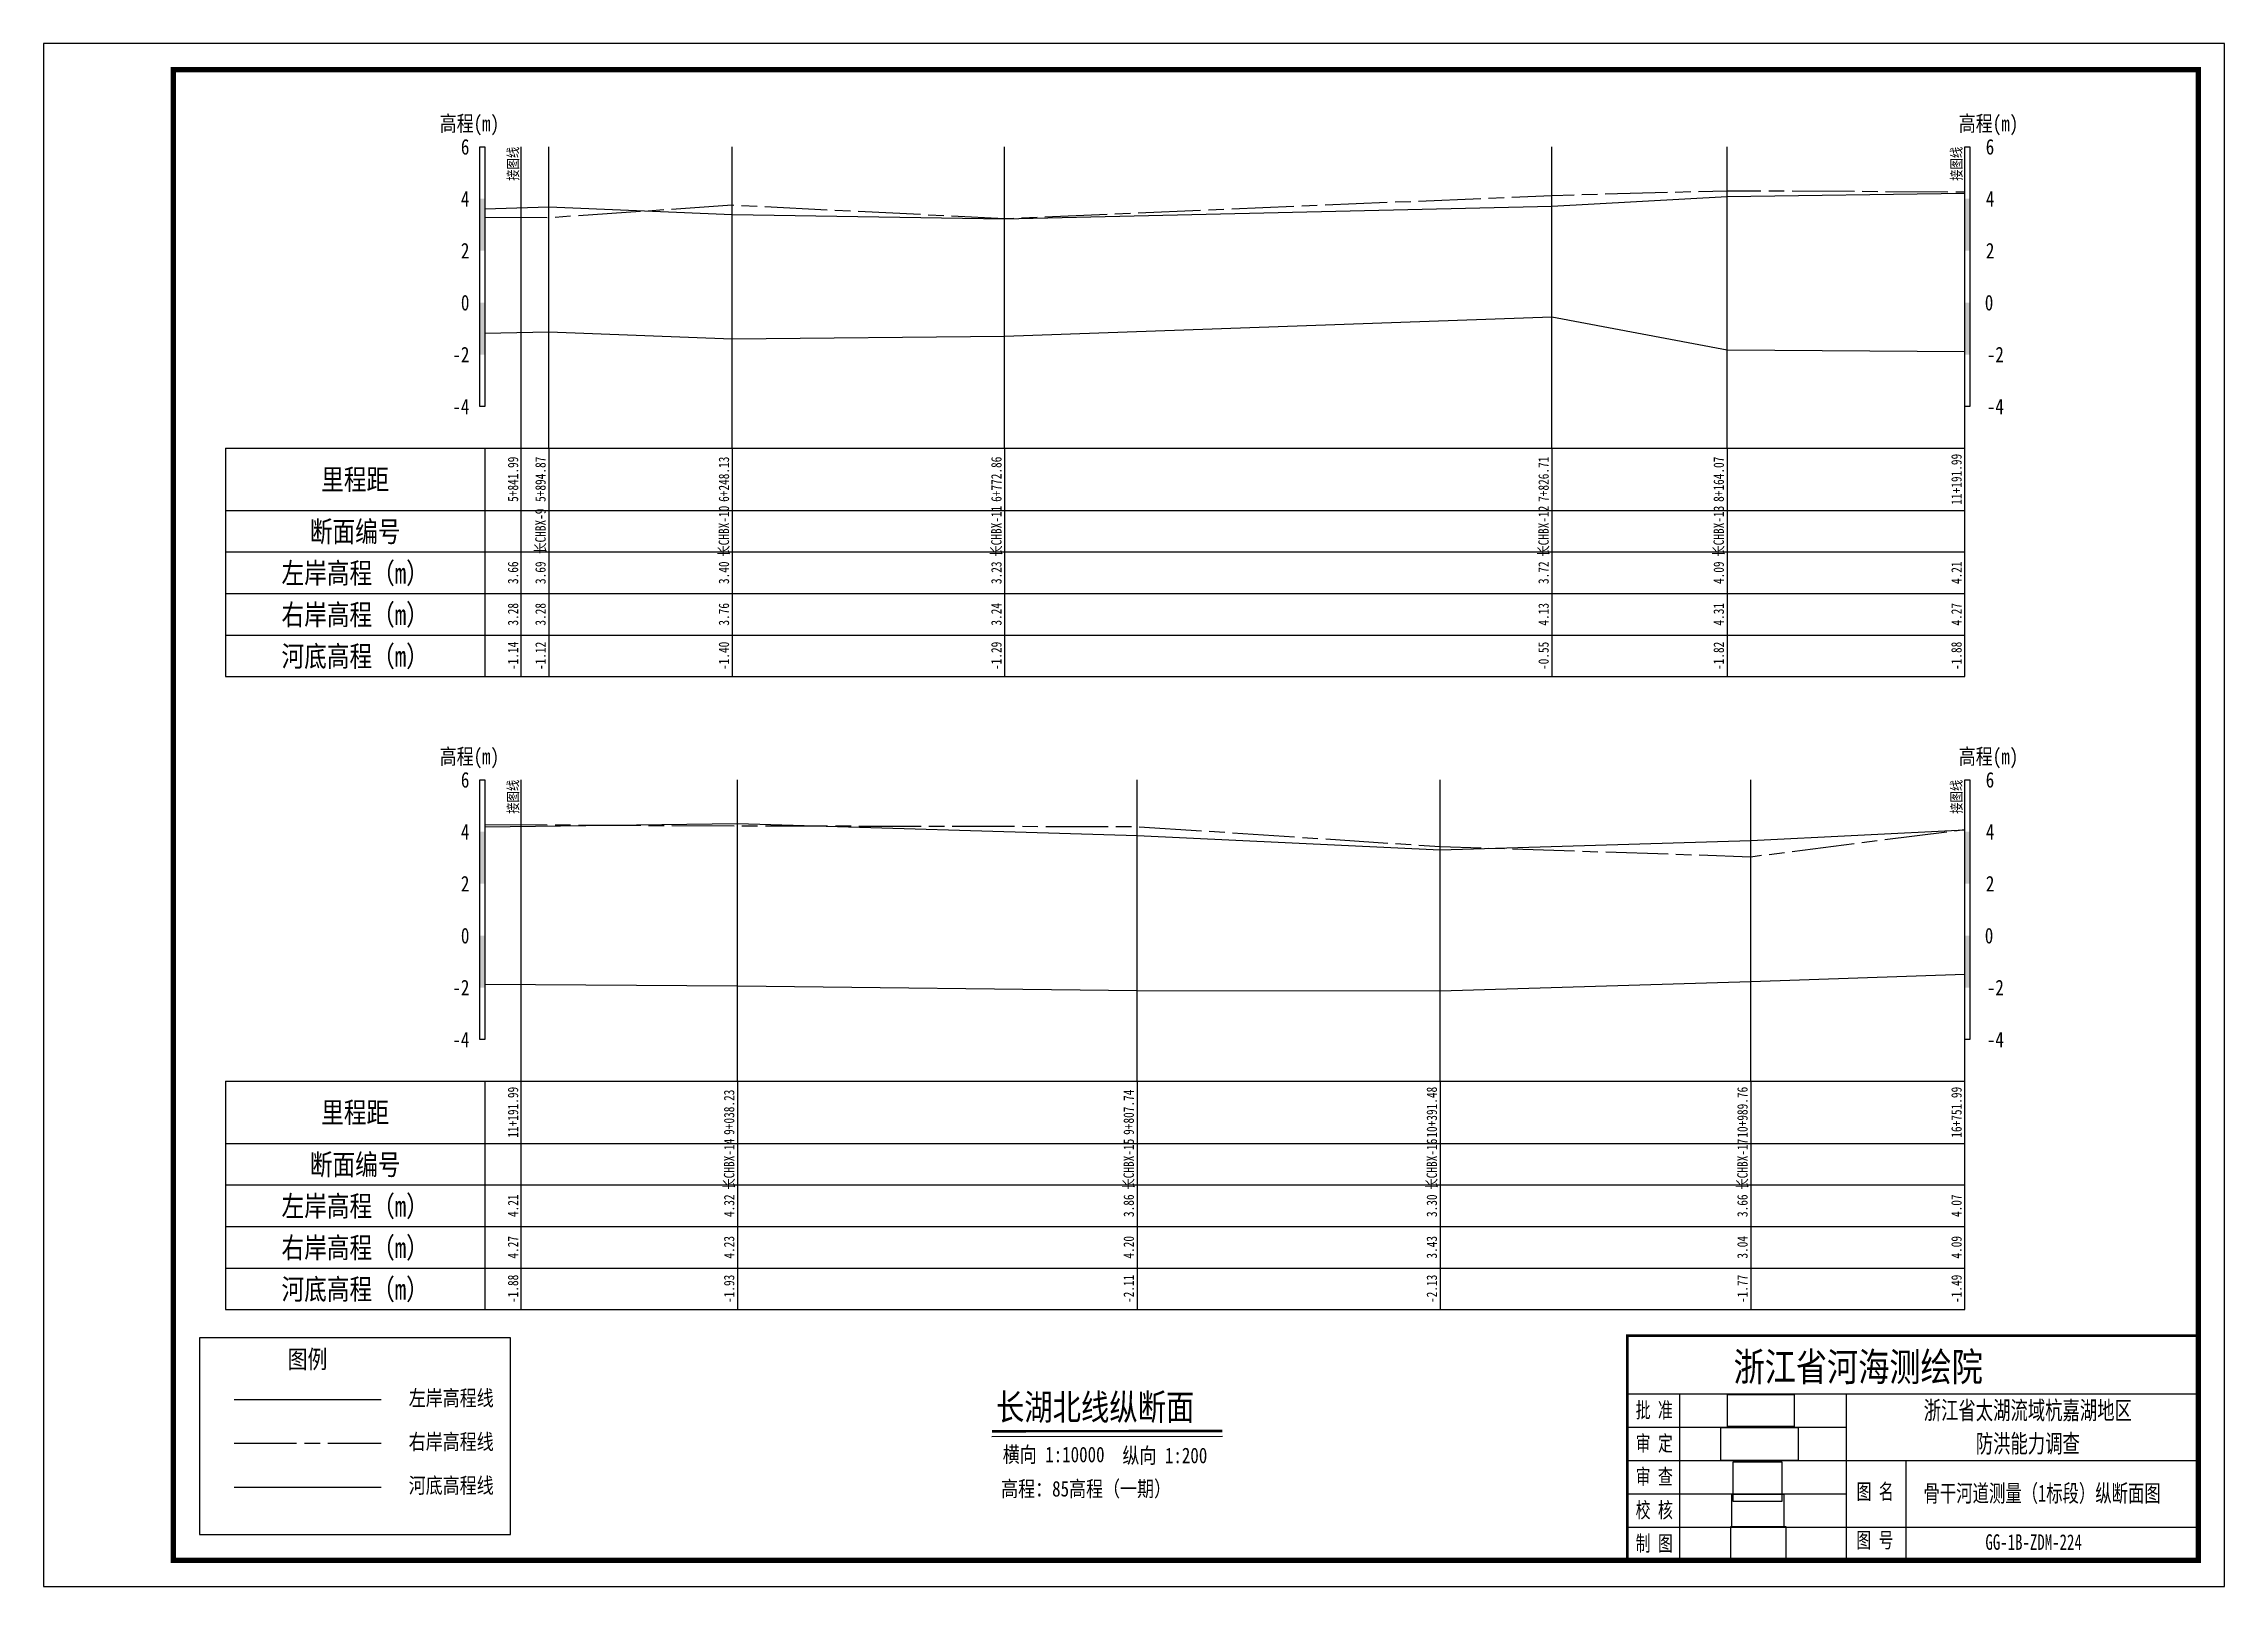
# Model space of a CAD drawing. Extents: x 529382 to 535292, y 3419700 to 3423811.
# Drawn here: x 533910.2 to 534330.2, y 3419700 to 3419997 of the extents above; entities that cross this region are included whole.
import ezdxf
from ezdxf.enums import TextEntityAlignment as Align

# ---------------------------------------------------------------- set-up
doc = ezdxf.new("R2010")
doc.units = 0
doc.header["$LTSCALE"] = 0.5
doc.linetypes.add('ACAD_ISO08W100', pattern=[36, 24, -3, 6, -3])
doc.layers.get('0').update_dxf_attribs({"linetype": 'CONTINUOUS'})
for name, color, linetype, lineweight in [('00右岸断面线', 5, 'ACAD_ISO08W100', 30), ('00左岸断面线', 6, 'CONTINUOUS', 30), ('00河底高程', 2, 'CONTINUOUS', 30), ('xxxx', 6, 'CONTINUOUS', 30)]:
    doc.layers.add(name, color=color, linetype=linetype, lineweight=lineweight)
for name, color, linetype in [('tab', 9, 'CONTINUOUS'), ('TEXT', 7, 'CONTINUOUS'), ('zdm1', 2, 'CONTINUOUS'), ('zh', 9, 'CONTINUOUS'), ('图框', 7, 'CONTINUOUS'), ('高程标尺', 3, 'CONTINUOUS')]:
    doc.layers.add(name, color=color, linetype=linetype)
doc.styles.add('HZ', font='fangsong_GB2312.ttf', dxfattribs={"width": 0.8})
doc.styles.add('tk2', font='fangsong_GB2312.ttf', dxfattribs={"width": 0.8})
picture_1 = doc.add_image_def('image1.tif', size_in_pixel=(413, 175))
picture_2 = doc.add_image_def('image2.tif', size_in_pixel=(364, 223))
picture_3 = doc.add_image_def('image3.tif', size_in_pixel=(379, 181))
picture_4 = doc.add_image_def('image4.tif', size_in_pixel=(244, 153))
picture_5 = doc.add_image_def('image5.tif', size_in_pixel=(332, 273))

msp = doc.modelspace()

# ---------------------------------------------------------------- texts
at = {"layer": 'tab', "color": 3, "style": 'HZ', "width": 0.8}
for s, p in [('5+841.99', (534002.23, 3419913.12)), ('5+894.87', (534007.52, 3419913.12)), ('6+248.13', (534042.84, 3419913.12)), ('6+772.86', (534095.32, 3419913.12)), ('7+826.71', (534200.7, 3419913.12)), ('8+164.07', (534234.44, 3419913.12)), ('11+191.99', (534280.23, 3419913.12)), ('长CHBX-9', (534007.52, 3419903.12)), ('长CHBX-10', (534042.84, 3419903.12)), ('长CHBX-11', (534095.32, 3419903.12)), ('长CHBX-12', (534200.7, 3419903.12)), ('长CHBX-13', (534234.44, 3419903.12)), ('3.66', (534002.23, 3419895.12)), ('3.69', (534007.52, 3419895.12)), ('3.40', (534042.84, 3419895.12)), ('3.23', (534095.32, 3419895.12)), ('3.72', (534200.7, 3419895.12)), ('4.09', (534234.44, 3419895.12)), ('4.21', (534280.23, 3419895.12)), ('3.28', (534002.23, 3419887.12)), ('3.28', (534007.52, 3419887.12)), ('3.76', (534042.84, 3419887.12)), ('3.24', (534095.32, 3419887.12)), ('4.13', (534200.7, 3419887.12)), ('4.31', (534234.44, 3419887.12)), ('4.27', (534280.23, 3419887.12)), ('-1.14', (534002.23, 3419879.12)), ('-1.12', (534007.52, 3419879.12)), ('-1.40', (534042.84, 3419879.12)), ('-1.29', (534095.32, 3419879.12)), ('-0.55', (534200.7, 3419879.12)), ('-1.82', (534234.44, 3419879.12)), ('-1.88', (534280.23, 3419879.12)), ('11+191.99', (534002.23, 3419791.26)), ('9+038.23', (534043.85, 3419791.26)), ('9+807.74', (534120.81, 3419791.26)), ('10+391.48', (534179.18, 3419791.26)), ('10+989.76', (534239.01, 3419791.26)), ('16+751.99', (534280.23, 3419791.26)), ('长CHBX-14', (534043.85, 3419781.26)), ('长CHBX-15', (534120.81, 3419781.26)), ('长CHBX-16', (534179.18, 3419781.26)), ('长CHBX-17', (534239.01, 3419781.26)), ('4.21', (534002.23, 3419773.26)), ('4.32', (534043.85, 3419773.26)), ('3.86', (534120.81, 3419773.26)), ('3.30', (534179.18, 3419773.26)), ('3.66', (534239.01, 3419773.26)), ('4.07', (534280.23, 3419773.26)), ('4.27', (534002.23, 3419765.26)), ('4.23', (534043.85, 3419765.26)), ('4.20', (534120.81, 3419765.26)), ('3.43', (534179.18, 3419765.26)), ('3.04', (534239.01, 3419765.26)), ('4.09', (534280.23, 3419765.26)), ('-1.88', (534002.23, 3419757.26)), ('-1.93', (534043.85, 3419757.26)), ('-2.11', (534120.81, 3419757.26)), ('-2.13', (534179.18, 3419757.26)), ('-1.77', (534239.01, 3419757.26)), ('-1.49', (534280.23, 3419757.26))]:
    msp.add_text(s, height=2, rotation=90, dxfattribs=at).set_placement(p, align=Align.BOTTOM_CENTER)
for s, p in [('里程距', (533970.23, 3419913.12)), ('断面编号', (533970.23, 3419903.12)), ('左岸高程（m）', (533970.23, 3419895.12)), ('右岸高程（m）', (533970.23, 3419887.12)), ('河底高程（m）', (533970.23, 3419879.12)), ('里程距', (533970.23, 3419791.26)), ('断面编号', (533970.23, 3419781.26)), ('左岸高程（m）', (533970.23, 3419773.26)), ('右岸高程（m）', (533970.23, 3419765.26)), ('河底高程（m）', (533970.23, 3419757.26))]:
    msp.add_text(s, height=3.999, dxfattribs=at).set_placement(p, align=Align.MIDDLE)
at = {"layer": 'zh', "color": 3, "style": 'HZ', "width": 0.8}
for p in [(534002.23, 3419977.12), (534280.23, 3419977.12), (534002.23, 3419855.26), (534280.23, 3419855.26)]:
    msp.add_text('接图线', height=2, rotation=90, dxfattribs=at).set_placement(p, align=Align.BOTTOM_RIGHT)
at = {"layer": '图框', "color": 0, "style": 'HZ', "width": 0.8}
msp.add_text('长湖北线纵断面', height=5, dxfattribs=at).set_placement((534112.75, 3419734.58), align=Align.MIDDLE)
for s, p in [('横向 1:10000', (534094.95, 3419723.87)), ('纵向 1:200', (534118, 3419723.69)), ('高程：85高程（一期）', (534094.64, 3419717.28))]:
    msp.add_text(s, height=3, dxfattribs=at).set_placement(p)
at = {"layer": '高程标尺', "style": 'HZ', "width": 0.8}
for p in [(533992.23, 3419980.12), (534284.79, 3419980.12), (533992.23, 3419858.26), (534284.79, 3419858.26)]:
    msp.add_text('高程(m)', height=3, dxfattribs=at).set_placement(p, align=Align.CENTER)
for s, p in [('6', (533992.23, 3419977.12)), ('6', (534285.9, 3419977.12)), ('4', (533992.23, 3419967.12)), ('4', (534285.94, 3419967.12)), ('2', (533992.23, 3419957.12)), ('2', (534285.93, 3419957.12)), ('0', (533992.23, 3419947.12)), ('0', (534285.72, 3419947.12)), ('-2', (533992.23, 3419937.12)), ('-2', (534287.75, 3419937.12)), ('-4', (533992.23, 3419927.12)), ('-4', (534287.75, 3419927.12)), ('6', (533992.23, 3419855.26)), ('6', (534285.9, 3419855.26)), ('4', (533992.23, 3419845.26)), ('4', (534285.94, 3419845.26)), ('2', (533992.23, 3419835.26)), ('2', (534285.93, 3419835.26)), ('0', (533992.23, 3419825.26)), ('0', (534285.72, 3419825.26)), ('-2', (533992.23, 3419815.26)), ('-2', (534287.75, 3419815.26)), ('-4', (533992.23, 3419805.26)), ('-4', (534287.75, 3419805.26))]:
    msp.add_text(s, height=3, dxfattribs=at).set_placement(p, align=Align.MIDDLE_RIGHT)

# ---------------------------------------------------------------- blocks, each defined once
blk = doc.blocks.new('A$C0B9647FD')
at = {"lineweight": 100, "const_width": 0.5}
blk.add_lwpolyline([(0, 43.28), (-110, 43.28), (-110, 0), (0, 0), (0, 43.28)], dxfattribs=at)
at = {"layer": 'TEXT', "color": 0}
for p, q in [((-110, 32.08, 0), (0, 32.08, 0)), ((-99.92, 32.08, 0), (-99.92, 6.42, 0)), ((-67.83, 32.08, 0), (-67.83, 6.42, 0)), ((-110, 25.67, 0), (-67.83, 25.67, 0)), ((-110, 19.25, 0), (-67.83, 19.25, 0)), ((-67.83, 19.25, 0), (0, 19.25, 0)), ((-56.35, 19.25, 0), (-56.35, 0, 0)), ((-110, 12.83, 0), (-67.83, 12.83, 0)), ((-110, 6.42, 0), (0, 6.42, 0)), ((-99.92, 6.42, 0), (-99.92, 0, 0)), ((-67.83, 6.42, 0), (-67.83, 0, 0))]:
    blk.add_line(p, q, dxfattribs=at)
at = {"layer": 'TEXT', "color": 7, "ltscale": 8, "style": 'tk2'}
for tag, p, height, width in [('浙江省水利水电技术咨询中心', (-89.53, 34.51, 0), 5.5, 0.8), ('批准', (-108.38, 27.45, 0), 3, 0.7), ('审定', (-108.38, 21.04, 0), 3, 0.7), ('审 查', (-108.38, 14.62, 0), 3, 0.7), ('图名', (-65.84, 11.75, 0), 3, 0.7), ('校 核', (-108.38, 8.2, 0), 3, 0.7), ('制 图', (-108.38, 1.79, 0), 3, 0.7), ('图号', (-65.89, 2.42, 0), 3, 0.7)]:
    blk.add_attdef(tag, p, '', height=height, dxfattribs=dict(at, width=width))
at = {"layer": 'TEXT', "color": 0, "style": 'tk2', "width": 0.7}
for tag, height, p in [('浙江省太湖流域杭嘉湖地区', 3.5, (-32.86, 28.9, -206.67)), ('防洪能力调查', 3.5, (-32.86, 22.5, -206.67)), ('骨干河道测量（*标段）水系图', 3.3, (-30.1, 12.93, -206.67)), ('HJH-01', 3, (-31.74, 3.53, -206.67))]:
    blk.add_attdef(tag, text='', height=height, dxfattribs=at).set_placement(p, align=Align.MIDDLE_CENTER)
blk = doc.blocks.new('A$C72737839')
at = {"linetype": 'Continuous'}
blk.add_lwpolyline([(59.94, 0), (59.94, 37.85), (0, 37.85)], dxfattribs=at)
at = {"linetype": 'Continuous', "flags": 128}
for points in [[(0, 37.85), (0, 0)], [(0, 0), (59.94, 0)]]:
    blk.add_lwpolyline(points, dxfattribs=at)
at = {"layer": '00右岸断面线', "color": 5, "lineweight": 30}
blk.add_line((6.73, 17.55), (35.02, 17.55), dxfattribs=at)
at = {"layer": '00河底高程', "color": 2, "lineweight": 30}
blk.add_line((6.73, 9.13), (35.02, 9.13), dxfattribs=at)
at = {"layer": 'xxxx', "color": 6, "lineweight": 30}
blk.add_line((6.73, 25.97), (35.02, 25.97), dxfattribs=at)
at = {"layer": 'tab', "color": 0, "style": 'HZ', "width": 0.8}
blk.add_text('图例', height=3.5, dxfattribs=at).set_placement((20.83, 33.8), align=Align.MIDDLE)
at = {"layer": 'zdm1', "linetype": 'Continuous', "style": 'HZ', "width": 0.8}
for s, p in [('左岸高程线', (48.5, 26.33)), ('右岸高程线', (48.5, 17.91)), ('河底高程线', (48.5, 9.49))]:
    blk.add_text(s, height=3, dxfattribs=at).set_placement(p, align=Align.MIDDLE)

# ---------------------------------------------------------------- linework, layer by layer
at = {"layer": '00右岸断面线', "flags": 128}
for points in [[(533995.23, 3419963.56), (534007.52, 3419963.52), (534042.84, 3419965.92), (534095.32, 3419963.32), (534200.7, 3419967.77), (534234.44, 3419968.67), (534280.23, 3419968.46)], [(533995.23, 3419846.64), (534043.85, 3419846.41), (534120.81, 3419846.26), (534179.18, 3419842.41), (534239.01, 3419840.46), (534280.23, 3419845.7)]]:
    msp.add_lwpolyline(points, dxfattribs=at)
at = {"layer": '00左岸断面线', "flags": 128}
for points in [[(533995.23, 3419965.17), (534007.52, 3419965.57), (534042.84, 3419964.12), (534095.32, 3419963.27), (534200.7, 3419965.72), (534234.44, 3419967.57), (534280.23, 3419968.18)], [(533995.23, 3419846.23), (534043.85, 3419846.86), (534120.81, 3419844.56), (534179.18, 3419841.76), (534239.01, 3419843.56), (534280.23, 3419845.6)]]:
    msp.add_lwpolyline(points, dxfattribs=at)
at = {"layer": '00河底高程', "flags": 128}
for points in [[(533995.23, 3419941.26), (534007.52, 3419941.52), (534042.84, 3419940.12), (534095.32, 3419940.67), (534200.7, 3419944.37), (534234.44, 3419938.02), (534280.23, 3419937.74)], [(533995.23, 3419815.92), (534043.85, 3419815.61), (534120.81, 3419814.71), (534179.18, 3419814.61), (534239.01, 3419816.41), (534280.23, 3419817.82)]]:
    msp.add_lwpolyline(points, dxfattribs=at)
at = {"layer": 'tab'}
for p, q in [((533945.23, 3419919.12), (534280.23, 3419919.12)), ((533945.23, 3419919.12), (533945.23, 3419875.12)), ((533995.23, 3419919.12), (533995.23, 3419875.12)), ((534002.23, 3419875.12), (534002.23, 3419919.12)), ((534007.52, 3419919.12), (534007.52, 3419875.12)), ((534042.84, 3419919.12), (534042.84, 3419875.12)), ((534095.32, 3419919.12), (534095.32, 3419875.12)), ((534200.7, 3419919.12), (534200.7, 3419875.12)), ((534234.44, 3419919.12), (534234.44, 3419875.12)), ((534280.23, 3419875.12), (534280.23, 3419919.12)), ((533945.23, 3419907.12), (534280.23, 3419907.12)), ((533945.23, 3419899.12), (534280.23, 3419899.12)), ((533945.23, 3419891.12), (534280.23, 3419891.12)), ((533945.23, 3419883.12), (534280.23, 3419883.12)), ((533945.23, 3419875.12), (534280.23, 3419875.12)), ((533945.23, 3419797.26), (534280.23, 3419797.26)), ((533945.23, 3419797.26), (533945.23, 3419753.26)), ((533995.23, 3419797.26), (533995.23, 3419753.26)), ((534002.23, 3419753.26), (534002.23, 3419797.26)), ((534043.85, 3419797.26), (534043.85, 3419753.26)), ((534120.81, 3419797.26), (534120.81, 3419753.26)), ((534179.18, 3419797.26), (534179.18, 3419753.26)), ((534239.01, 3419797.26), (534239.01, 3419753.26)), ((534280.23, 3419753.26), (534280.23, 3419797.26)), ((533945.23, 3419785.26), (534280.23, 3419785.26)), ((533945.23, 3419777.26), (534280.23, 3419777.26)), ((533945.23, 3419769.26), (534280.23, 3419769.26)), ((533945.23, 3419761.26), (534280.23, 3419761.26)), ((533945.23, 3419753.26), (534280.23, 3419753.26))]:
    msp.add_line(p, q, dxfattribs=at)
at = {"layer": 'zh'}
for p, q in [((534002.23, 3419919.12), (534002.23, 3419977.12)), ((534280.23, 3419919.12), (534280.23, 3419977.12)), ((534002.23, 3419797.26), (534002.23, 3419855.26)), ((534280.23, 3419797.26), (534280.23, 3419855.26))]:
    msp.add_line(p, q, dxfattribs=at)
at = {"layer": 'zh', "color": 6}
for p, q in [((534007.52, 3419919.12), (534007.52, 3419977.12)), ((534042.84, 3419919.12), (534042.84, 3419977.12)), ((534095.32, 3419919.12), (534095.32, 3419977.12)), ((534200.7, 3419919.12), (534200.7, 3419977.12)), ((534234.44, 3419919.12), (534234.44, 3419977.12)), ((534043.85, 3419797.26), (534043.85, 3419855.26)), ((534120.81, 3419797.26), (534120.81, 3419855.26)), ((534179.18, 3419797.26), (534179.18, 3419855.26)), ((534239.01, 3419797.26), (534239.01, 3419855.26))]:
    msp.add_line(p, q, dxfattribs=at)
at = {"layer": '图框', "flags": 128}
msp.add_lwpolyline([(533910.23, 3419699.98), (534330.23, 3419699.98), (534330.23, 3419996.98), (533910.23, 3419996.98)], close=True, dxfattribs=at)
at = {"layer": '图框', "const_width": 1, "flags": 128}
msp.add_lwpolyline([(533935.23, 3419704.98), (534325.23, 3419704.98), (534325.23, 3419991.98), (533935.23, 3419991.98)], close=True, dxfattribs=at)
at = {"layer": '图框', "color": 0, "const_width": 0.5, "flags": 128}
msp.add_lwpolyline([(534092.87, 3419729.85), (534137.25, 3419729.88)], dxfattribs=at)
at = {"layer": '图框', "color": 0, "flags": 128}
msp.add_lwpolyline([(534092.87, 3419728.85), (534137.25, 3419728.88)], dxfattribs=at)
at = {"layer": '高程标尺', "flags": 128}
for points in [[(533994.23, 3419927.12), (533994.23, 3419977.12), (533995.23, 3419977.12), (533995.23, 3419927.12)], [(534280.23, 3419927.12), (534280.23, 3419977.12), (534281.23, 3419977.12), (534281.23, 3419927.12)], [(533994.23, 3419805.26), (533994.23, 3419855.26), (533995.23, 3419855.26), (533995.23, 3419805.26)], [(534280.23, 3419805.26), (534280.23, 3419855.26), (534281.23, 3419855.26), (534281.23, 3419805.26)]]:
    msp.add_lwpolyline(points, close=True, dxfattribs=at)
at = {"layer": '高程标尺'}
for points in [[(533994.23, 3419957.12), (533995.23, 3419957.12), (533994.23, 3419967.12), (533995.23, 3419967.12)], [(534280.23, 3419957.12), (534281.23, 3419957.12), (534280.23, 3419967.12), (534281.23, 3419967.12)], [(533994.23, 3419937.12), (533995.23, 3419937.12), (533994.23, 3419947.12), (533995.23, 3419947.12)], [(534280.23, 3419937.12), (534281.23, 3419937.12), (534280.23, 3419947.12), (534281.23, 3419947.12)], [(533994.23, 3419835.26), (533995.23, 3419835.26), (533994.23, 3419845.26), (533995.23, 3419845.26)], [(534280.23, 3419835.26), (534281.23, 3419835.26), (534280.23, 3419845.26), (534281.23, 3419845.26)], [(533994.23, 3419815.26), (533995.23, 3419815.26), (533994.23, 3419825.26), (533995.23, 3419825.26)], [(534280.23, 3419815.26), (534281.23, 3419815.26), (534280.23, 3419825.26), (534281.23, 3419825.26)]]:
    msp.add_solid(points, dxfattribs=at)

# ---------------------------------------------------------------- block references
at = {"layer": '图框', "linetype": 'Continuous'}
msp.add_blockref('A$C72737839', (533940.23, 3419709.98), dxfattribs=at)
msp.add_blockref('A$C0B9647FD', (534325.23, 3419704.98), dxfattribs=at).add_auto_attribs({'图号': '图 号', '图名': '图 名', '批准': '批 准', '校 核': '校 核', '审 查': '审 查', '审定': '审 定', '制 图': '制 图', '浙江省水利水电技术咨询中心': '浙江省河海测绘院', 'HJH-01': 'GG-1B-ZDM-224', '骨干河道测量（*标段）水系图': '骨干河道测量（1标段）纵断面图', '浙江省太湖流域杭嘉湖地区': '浙江省太湖流域杭嘉湖地区', '防洪能力调查': '防洪能力调查'})

msp.set_redraw_order([(e.dxf.handle, doc.entitydb.next_handle()) for e in msp.query("TEXT MTEXT ATTDEF DIMENSION ARC_DIMENSION")])  # texts and dimensions are drawn at this point

# ---------------------------------------------------------------- pictures from other files: only their frames are drawn
at = {"linetype": 'Continuous'}
image = msp.add_image(picture_3, insert=(534234.54, 3419730.78), size_in_units=(12.82, 6.12), dxfattribs=at)
image.dxf.flags = 15
image = msp.add_image(picture_1, insert=(534233.24, 3419724.23, 0), size_in_units=(14.89, 6.31), dxfattribs=at)
image.dxf.flags = 15
image = msp.add_image(picture_5, insert=(534235.64, 3419716.3), size_in_units=(9.33, 7.67), dxfattribs=at)
image.dxf.flags = 15
image = msp.add_image(picture_4, insert=(534235.35, 3419711.43), size_in_units=(10.01, 6.28), dxfattribs=at)
image.dxf.flags = 15
image = msp.add_image(picture_2, insert=(534235.16, 3419704.99), size_in_units=(10.62, 6.51), dxfattribs=at)
image.dxf.flags = 15

doc.saveas('drawing.dxf')
